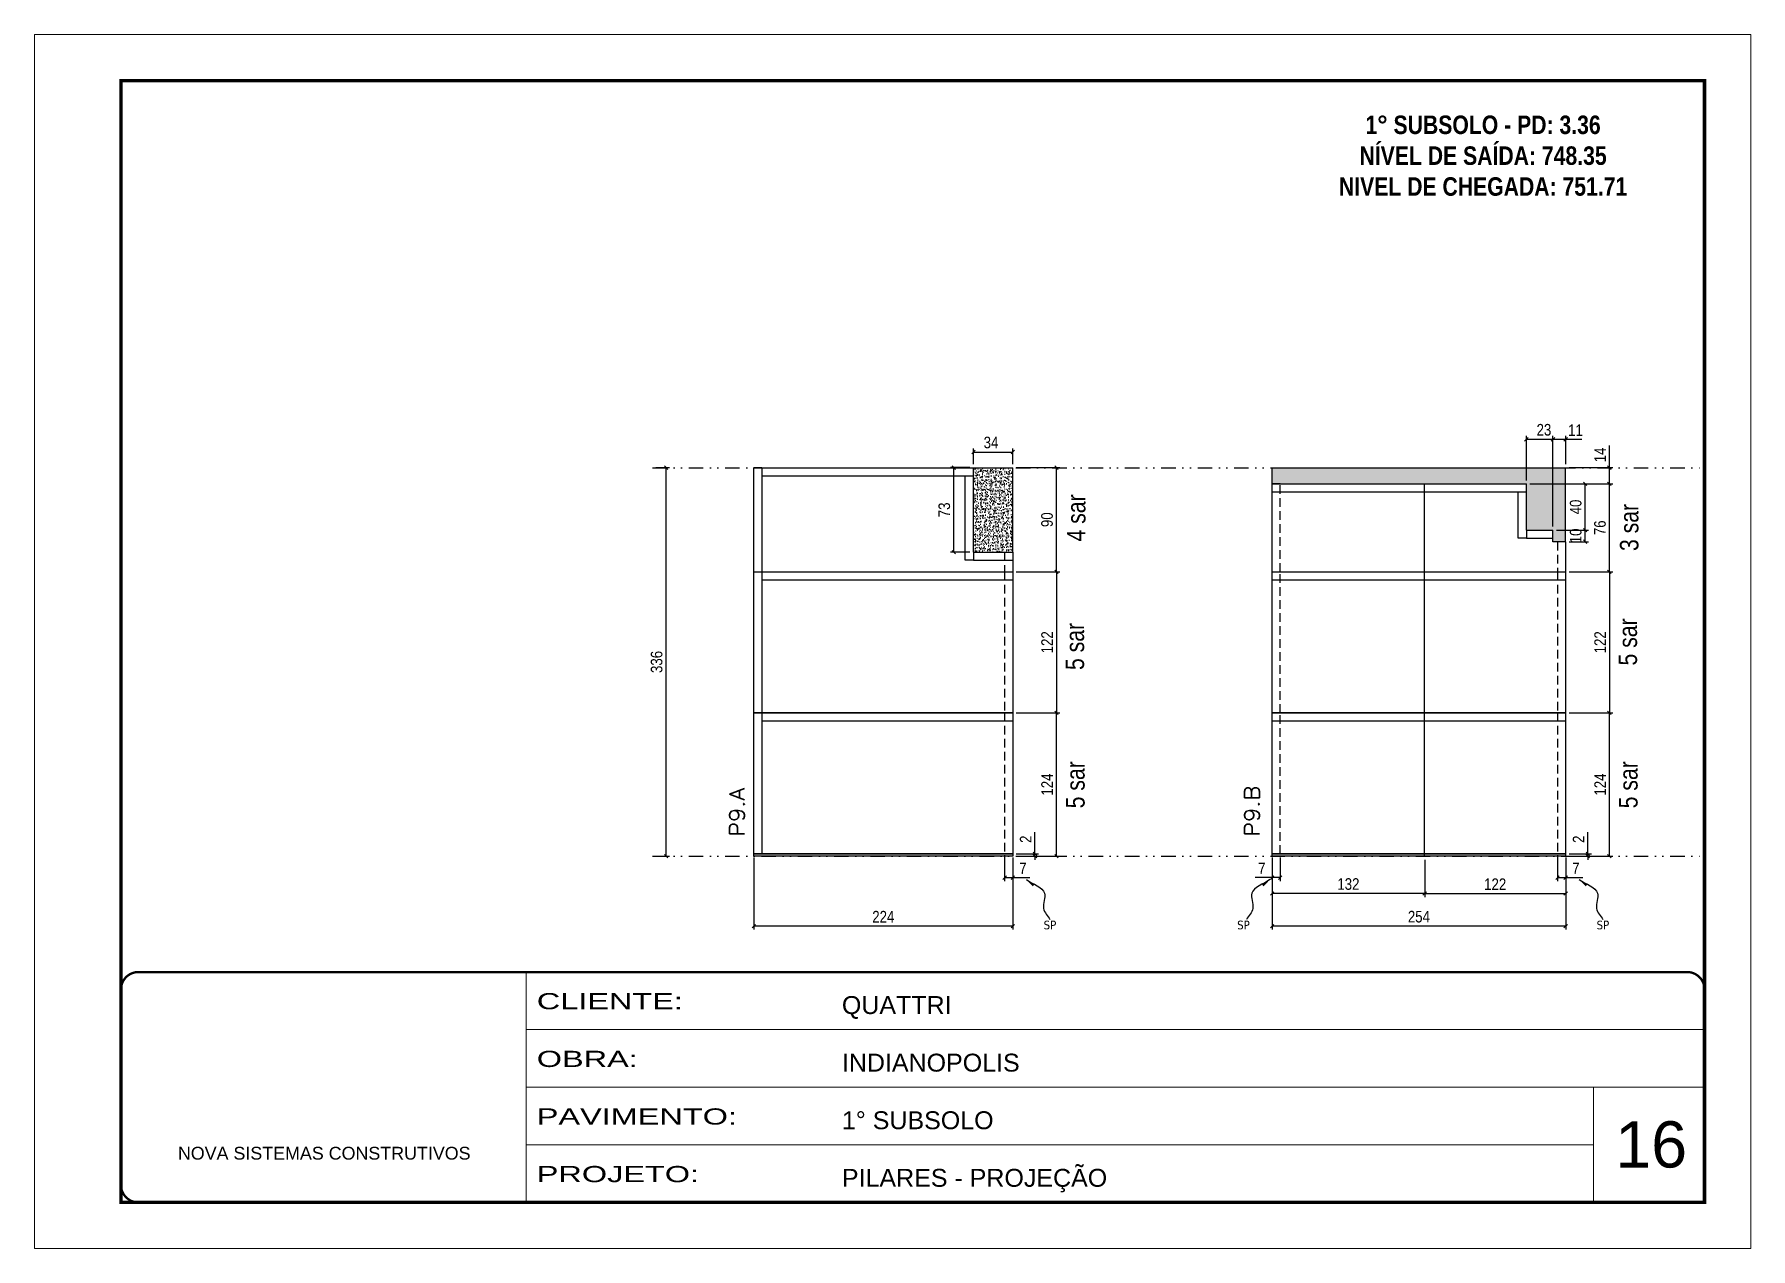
# Model space of a CAD drawing. Header units: millimetres. Extents: x 1945 to 8225, y 304 to 15137.
# Drawn here: x 6713 to 8198, y 10641 to 11691 of the extents above; entities that cross this region are included whole.
import ezdxf

# ---------------------------------------------------------------- set-up
doc = ezdxf.new("R2010")
doc.units = ezdxf.units.MM
for name, pattern in [('CONTINUO', [0]), ('DASHED', [0.75, 0.5, -0.25]), ('DIVIDE2', [0.625, 0.25, -0.125, 0, -0.125, 0, -0.125]), ('HIDDEN', [0.375, 0.25, -0.125])]:
    doc.linetypes.add(name, pattern=pattern)
for name, color, linetype, lineweight in [('CARIMBO', 255, 'Continuous', 9), ('Folhas', 255, 'Continuous', 9), ('SARRAFO DE PRESSAO', 251, 'DASHED', 9), ('Texto Seção', 7, 'Continuous', 15)]:
    doc.layers.add(name, color=color, linetype=linetype, lineweight=lineweight)
for name, color, linetype in [('COTA', 241, 'Continuous'), ('NOMENCLATURA', 7, 'Continuous'), ('Nível', 160, 'Continuous'), ('Painéis', 200, 'Continuous'), ('SARR_2.2x7', 40, 'Continuous'), ('texto', 7, 'Continuous')]:
    doc.layers.add(name, color=color, linetype=linetype)
doc.styles.add('ARIAL', font='arial.ttf')
doc.styles.add('ARIAL_NARROW', font='ARIALN.TTF', dxfattribs={"height": 0.2})
doc.styles.add('COTA TECNICA', font='techl___.ttf', dxfattribs={"height": 10})
doc.styles.add('COTA TECNICA-50', font='techl___.ttf', dxfattribs={"height": 10})
doc.styles.add('REGUA-120', font='ROMANS.shx', dxfattribs={"height": 15})
doc.styles.add('ROMANC', font='techb___.ttf', dxfattribs={"height": 2.5})
doc.styles.get("Standard").update_dxf_attribs({"font": 'arial.ttf'})
doc.styles.add('Tecnologia', font='')
doc.styles.get('Tecnologia').set_extended_font_data('Forgotten Futurist')
doc.dimstyles.new('COTA PAINEL-50', dxfattribs={"dimtxt": 10, "dimasz": 3, "dimexe": 3, "dimexo": 3, "dimgap": 3, "dimtad": 1, "dimdec": 1, "dimzin": 12, "dimdsep": 46, "dimtxsty": 'COTA TECNICA-50', "dimblk1": 'OBLIQUE', "dimblk2": 'OBLIQUE', "dimsah": 1, "dimcen": 0.9, "dimclrd": 4, "dimclre": 4, "dimclrt": 240, "dimadec": 1, "dimazin": 3, "dimtfac": 1, "dimtdec": 1, "dimtmove": 0, "dimatfit": 3, "dimfxl": 1, "dimtolj": 1, "dimtzin": 12, "dimarcsym": 0})
doc.dimstyles.new('PAINEL', dxfattribs={"dimtxt": 10, "dimasz": 3, "dimexe": 3, "dimexo": 3, "dimgap": 3, "dimtad": 1, "dimdec": 1, "dimzin": 12, "dimdsep": 46, "dimtxsty": 'COTA TECNICA', "dimblk1": 'OBLIQUE', "dimblk2": 'OBLIQUE', "dimsah": 1, "dimcen": 0.9, "dimclrd": 4, "dimclre": 4, "dimclrt": 240, "dimadec": 1, "dimazin": 3, "dimtfac": 1, "dimtdec": 1, "dimtmove": 0, "dimatfit": 3, "dimfxl": 1, "dimtolj": 1, "dimtzin": 12, "dimarcsym": 0})
doc.dimstyles.get("Standard").update_dxf_attribs({"dimtxt": 0.18, "dimasz": 0.18, "dimexe": 0.18, "dimexo": 0.0625, "dimgap": 0.09, "dimtad": 0, "dimtih": 1, "dimtoh": 1, "dimdec": 4, "dimzin": 0, "dimdsep": 46, "dimtxsty": 'Standard', "dimcen": 0.09, "dimadec": 0, "dimazin": 0, "dimtfac": 1, "dimtdec": 4, "dimtofl": 0, "dimtmove": 0, "dimatfit": 3, "dimfxl": 1, "dimtolj": 1, "dimtzin": 0, "dimarcsym": 0})

msp = doc.modelspace()

# ---------------------------------------------------------------- texts
at = {"layer": 'CARIMBO', "style": 'ARIAL'}
msp.add_text('16', height=40, dxfattribs=at).set_placement((8081.22, 10711.53))
at = {"layer": 'NOMENCLATURA', "style": 'ARIAL_NARROW'}
for s, p in [('4 sar', (7622.79, 11252.85)), ('3 sar', (8101.22, 11244.61)), ('5 sar', (7621.61, 11141.72)), ('5 sar', (8100.03, 11145.63)), ('5 sar', (7622.1, 11022.12)), ('5 sar', (8100.53, 11022.12))]:
    msp.add_text(s, height=16, rotation=90, dxfattribs=at).set_placement(p)
at = {"layer": 'NOMENCLATURA', "color": 2, "insert": (7966.85, 11621.18), "char_height": 16, "attachment_point": 2, "style": 'ROMANC'}
msp.add_mtext_dynamic_manual_height_columns('1° SUBSOLO - PD: 3.36\\PNÍVEL DE SAÍDA: 748.35\\PNIVEL DE CHEGADA: 751.71', width=449.0761, gutter_width=1, heights=[0], dxfattribs=at)
at = {"layer": 'texto', "color": 0, "char_height": 7.5, "attachment_point": 5}
for insert in [(7592.11, 10921.18), (7759.51, 10921.18), (8070.53, 10921.18)]:
    msp.add_mtext('{\\fTahoma|b0|i0|c0|p34;\\C4;SP}', dxfattribs=dict(at, insert=insert))
at = {"layer": 'Texto Seção', "style": 'REGUA-120', "width": 1.1}
for s, p in [('P9.A', (7327.84, 10997.5)), ('P9.B', (7773.35, 10997.5))]:
    msp.add_text(s, height=13, rotation=90, dxfattribs=at).set_placement(p)

# ---------------------------------------------------------------- blocks, each defined once
blk = doc.blocks.new('9999999999')
at = {"color": 30, "linetype": 'CONTINUO'}
for p, q in [((98564.6, 34230.2), (98564.6, 34429.4)), ((98564.6, 34379.6), (99584, 34379.6)), ((98564.6, 34329.8), (99488, 34329.8)), ((99584, 34329.8), (99488, 34329.8)), ((99488, 34329.8), (99488, 34230.2)), ((98564.6, 34280), (99488, 34280))]:
    blk.add_line(p, q, dxfattribs=at)
at = {"color": 30, "linetype": 'CONTINUO', "const_width": 2}
blk.add_lwpolyline([(99584, 34230.2), (99584, 34414.4, 0.414214), (99569, 34429.4), (98229, 34429.4, 0.414214), (98214, 34414.4), (98214, 34245.2, 0.414214), (98229, 34230.2), (99584, 34230.2)], format="xyb", dxfattribs=at)
at = {"layer": 'Folhas'}
blk.add_lwpolyline([(98139, 34190.2), (99624, 34190.2), (99624, 35240.2), (98139, 35240.2)], close=True, dxfattribs=at)
at = {"layer": 'Folhas', "color": 30, "const_width": 3}
blk.add_lwpolyline([(98214, 34230.2), (99584, 34230.2), (99584, 35200.2), (98214, 35200.2)], close=True, dxfattribs=at)
at = {"color": 7, "linetype": 'Continuous', "ltscale": 5, "style": 'ARIAL'}
for s, height, p in [('QUATTRI', 15.48, (98837.7, 34393.1)), ('INDIANOPOLIS', 15.483, (98837.7, 34343.3)), ('1° SUBSOLO', 15.48, (98837.7, 34293.5)), ('NOVA SISTEMAS CONSTRUTIVOS', 11.059, (98263.2, 34267.2)), ('PILARES - PROJEÇÃO', 15.483, (98837.7, 34243.7))]:
    blk.add_text(s, height=height, dxfattribs=at).set_placement(p)
at = {"layer": 'Folhas', "color": 7, "style": 'Tecnologia', "width": 1.5}
for s, p in [('CLIENTE:', (98573.7, 34397.2)), ('OBRA:', (98573.7, 34347.3)), ('PAVIMENTO:', (98573.7, 34297.5)), ('PROJETO:', (98573.7, 34247.7))]:
    blk.add_text(s, height=14, dxfattribs=at).set_placement(p)
blk = doc.blocks.new('_Oblique')
at = {"color": 0, "linetype": 'ByBlock', "lineweight": -2}
blk.add_line((-0.5, -0.5), (0.5, 0.5), dxfattribs=at)
blk = doc.blocks.new('*D858')
at = {"layer": 'COTA', "color": 4, "lineweight": -2, "transparency": 16777216}
for p, q in [((7784.3, 10979.7), (7784.3, 10917.3)), ((8038.3, 10979.7), (8038.3, 10917.3)), ((8038.3, 10920.3), (7784.3, 10920.3))]:
    blk.add_line(p, q, dxfattribs=at)
at = {"layer": 'Defpoints', "color": 0, "transparency": 16777216}
for p in [(7784.3, 10982.7), (8038.3, 10982.7), (7784.3, 10920.3)]:
    blk.add_point(p, dxfattribs=at)
at = {"layer": 'COTA', "color": 4, "lineweight": -2, "transparency": 16777216, "xscale": 3, "yscale": 3, "zscale": 3, "rotation": 180}
blk.add_blockref('_Oblique', (7784.3, 10920.3), dxfattribs=at)
at = {"layer": 'COTA', "color": 4, "lineweight": -2, "transparency": 16777216, "xscale": 3, "yscale": 3, "zscale": 3}
blk.add_blockref('_Oblique', (8038.3, 10920.3), dxfattribs=at)
at = {"layer": 'COTA', "color": 240, "transparency": 16777216, "insert": (7911.3, 10928.4), "char_height": 10, "attachment_point": 5, "style": 'COTA TECNICA'}
blk.add_mtext('\\A1;254', dxfattribs=at)
blk = doc.blocks.new('*D859')
at = {"layer": 'COTA', "color": 4, "lineweight": -2, "transparency": 16777216}
for p, q in [((8031.3, 10981.7), (8031.3, 10959.2)), ((8038.3, 10977.7), (8038.3, 10959.2)), ((8031.3, 10962.2), (8038.3, 10962.2)), ((8038.3, 10962.2), (8053, 10962.2))]:
    blk.add_line(p, q, dxfattribs=at)
at = {"layer": 'Defpoints', "color": 0, "transparency": 16777216}
for p in [(8031.3, 10984.7), (8038.3, 10980.7), (8038.3, 10962.2)]:
    blk.add_point(p, dxfattribs=at)
at = {"layer": 'COTA', "color": 4, "lineweight": -2, "transparency": 16777216, "xscale": 3, "yscale": 3, "zscale": 3, "rotation": 180}
blk.add_blockref('_Oblique', (8031.3, 10962.2), dxfattribs=at)
at = {"layer": 'COTA', "color": 4, "lineweight": -2, "transparency": 16777216, "xscale": 3, "yscale": 3, "zscale": 3}
blk.add_blockref('_Oblique', (8038.3, 10962.2), dxfattribs=at)
at = {"layer": 'COTA', "color": 240, "transparency": 16777216, "insert": (8047.1, 10970.2), "char_height": 10, "attachment_point": 5, "style": 'COTA TECNICA-50'}
blk.add_mtext('\\A1;7', dxfattribs=at)
blk = doc.blocks.new('*D860')
at = {"layer": 'COTA', "color": 4, "lineweight": -2, "transparency": 16777216}
for p, q in [((7784.3, 10977.7), (7784.3, 10959.2)), ((7791.3, 10979.7), (7791.3, 10959.2)), ((7784.3, 10962.2), (7769.6, 10962.2)), ((7791.3, 10962.2), (7784.3, 10962.2))]:
    blk.add_line(p, q, dxfattribs=at)
at = {"layer": 'Defpoints', "color": 0, "transparency": 16777216}
for p in [(7784.3, 10980.7), (7791.3, 10982.7), (7784.3, 10962.2)]:
    blk.add_point(p, dxfattribs=at)
at = {"layer": 'COTA', "color": 4, "lineweight": -2, "transparency": 16777216, "xscale": 3, "yscale": 3, "zscale": 3, "rotation": 180}
blk.add_blockref('_Oblique', (7784.3, 10962.2), dxfattribs=at)
at = {"layer": 'COTA', "color": 4, "lineweight": -2, "transparency": 16777216, "xscale": 3, "yscale": 3, "zscale": 3}
blk.add_blockref('_Oblique', (7791.3, 10962.2), dxfattribs=at)
at = {"layer": 'COTA', "color": 240, "transparency": 16777216, "insert": (7775.4, 10970.2), "char_height": 10, "attachment_point": 5, "style": 'COTA TECNICA-50'}
blk.add_mtext('\\A1;7', dxfattribs=at)
blk = doc.blocks.new('*D861')
at = {"layer": 'COTA', "color": 4, "lineweight": -2, "transparency": 16777216}
for p, q in [((8057.5, 10982.7), (8057.5, 11001.5)), ((8041.3, 10982.7), (8060.5, 10982.7)), ((8041.3, 10980.7), (8060.5, 10980.7)), ((8057.5, 10980.7), (8057.5, 10982.7)), ((8057.5, 10980.7), (8057.5, 10977.7))]:
    blk.add_line(p, q, dxfattribs=at)
at = {"layer": 'Defpoints', "color": 0, "transparency": 16777216}
for p in [(8038.3, 10982.7), (8038.3, 10980.7), (8057.5, 10980.7)]:
    blk.add_point(p, dxfattribs=at)
at = {"layer": 'COTA', "color": 4, "lineweight": -2, "transparency": 16777216, "xscale": 3, "yscale": 3, "zscale": 3}
for p, rotation in [((8057.5, 10982.7), 270), ((8057.5, 10980.7), 90)]:
    blk.add_blockref('_Oblique', p, dxfattribs=dict(at, rotation=rotation))
at = {"layer": 'COTA', "color": 240, "transparency": 16777216, "insert": (8049.5, 10995.4), "char_height": 10, "attachment_point": 5, "rotation": 90, "style": 'COTA TECNICA-50'}
blk.add_mtext('\\A1;2', dxfattribs=at)
blk = doc.blocks.new('*D862')
at = {"layer": 'COTA', "color": 4, "lineweight": -2, "transparency": 16777216}
for p, q in [((7251.2, 11316.7), (7263, 11316.7)), ((7260, 10980.7), (7260, 11316.7)), ((7251.2, 10980.7), (7263, 10980.7))]:
    blk.add_line(p, q, dxfattribs=at)
at = {"layer": 'Defpoints', "color": 0, "transparency": 16777216}
for p in [(7248.2, 11316.7), (7260, 11316.7), (7248.2, 10980.7)]:
    blk.add_point(p, dxfattribs=at)
at = {"layer": 'COTA', "color": 4, "lineweight": -2, "transparency": 16777216, "xscale": 3, "yscale": 3, "zscale": 3}
for p, rotation in [((7260, 11316.7), 90), ((7260, 10980.7), 270)]:
    blk.add_blockref('_Oblique', p, dxfattribs=dict(at, rotation=rotation))
at = {"layer": 'COTA', "color": 240, "transparency": 16777216, "insert": (7251.8, 11148.7), "char_height": 10, "attachment_point": 5, "rotation": 90, "style": 'COTA TECNICA-50'}
blk.add_mtext('\\A1;336', dxfattribs=at)
blk = doc.blocks.new('*D863')
at = {"layer": 'COTA', "color": 4, "lineweight": -2, "transparency": 16777216}
for p, q in [((8076.1, 11316.7), (8076.1, 11335.8)), ((8041.3, 11316.7), (8079.1, 11316.7)), ((8076.1, 11302.7), (8076.1, 11316.7)), ((8041.3, 11302.7), (8079.1, 11302.7))]:
    blk.add_line(p, q, dxfattribs=at)
at = {"layer": 'Defpoints', "color": 0, "transparency": 16777216}
for p in [(8038.3, 11316.7), (8076.1, 11316.7), (8038.3, 11302.7)]:
    blk.add_point(p, dxfattribs=at)
at = {"layer": 'COTA', "color": 4, "lineweight": -2, "transparency": 16777216, "xscale": 3, "yscale": 3, "zscale": 3}
for p, rotation in [((8076.1, 11316.7), 90), ((8076.1, 11302.7), 270)]:
    blk.add_blockref('_Oblique', p, dxfattribs=dict(at, rotation=rotation))
at = {"layer": 'COTA', "color": 240, "transparency": 16777216, "insert": (8068.1, 11327.7), "char_height": 10, "attachment_point": 5, "rotation": 90, "style": 'COTA TECNICA'}
blk.add_mtext('\\A1;14', dxfattribs=at)
blk = doc.blocks.new('*D864')
at = {"layer": 'COTA', "color": 4, "lineweight": -2, "transparency": 16777216}
for p, q in [((8041.3, 11104.7), (8079.1, 11104.7)), ((8076.1, 10980.7), (8076.1, 11104.7)), ((8041.3, 10980.7), (8079.1, 10980.7))]:
    blk.add_line(p, q, dxfattribs=at)
at = {"layer": 'Defpoints', "color": 0, "transparency": 16777216}
for p in [(8038.3, 11104.7), (8076.1, 11104.7), (8038.3, 10980.7)]:
    blk.add_point(p, dxfattribs=at)
at = {"layer": 'COTA', "color": 4, "lineweight": -2, "transparency": 16777216, "xscale": 3, "yscale": 3, "zscale": 3}
for p, rotation in [((8076.1, 11104.7), 90), ((8076.1, 10980.7), 270)]:
    blk.add_blockref('_Oblique', p, dxfattribs=dict(at, rotation=rotation))
at = {"layer": 'COTA', "color": 240, "transparency": 16777216, "insert": (8068.1, 11042.7), "char_height": 10, "attachment_point": 5, "rotation": 90, "style": 'COTA TECNICA'}
blk.add_mtext('\\A1;124', dxfattribs=at)
blk = doc.blocks.new('*D865')
at = {"layer": 'COTA', "color": 4, "lineweight": -2, "transparency": 16777216}
for p, q in [((8041.3, 11226.7), (8079.1, 11226.7)), ((8076.1, 11226.7), (8076.1, 11104.7)), ((8041.3, 11104.7), (8079.1, 11104.7))]:
    blk.add_line(p, q, dxfattribs=at)
at = {"layer": 'Defpoints', "color": 0, "transparency": 16777216}
for p in [(8038.3, 11226.7), (8038.3, 11104.7), (8076.1, 11104.7)]:
    blk.add_point(p, dxfattribs=at)
at = {"layer": 'COTA', "color": 4, "lineweight": -2, "transparency": 16777216, "xscale": 3, "yscale": 3, "zscale": 3}
for p, rotation in [((8076.1, 11226.7), 90), ((8076.1, 11104.7), 270)]:
    blk.add_blockref('_Oblique', p, dxfattribs=dict(at, rotation=rotation))
at = {"layer": 'COTA', "color": 240, "transparency": 16777216, "insert": (8068.1, 11165.7), "char_height": 10, "attachment_point": 5, "rotation": 90, "style": 'COTA TECNICA'}
blk.add_mtext('\\A1;122', dxfattribs=at)
blk = doc.blocks.new('*D866')
at = {"layer": 'COTA', "color": 4, "lineweight": -2, "transparency": 16777216}
for p, q in [((8041.3, 11302.7), (8079.1, 11302.7)), ((8076.1, 11226.7), (8076.1, 11302.7)), ((8041.3, 11226.7), (8079.1, 11226.7))]:
    blk.add_line(p, q, dxfattribs=at)
at = {"layer": 'Defpoints', "color": 0, "transparency": 16777216}
for p in [(8038.3, 11302.7), (8076.1, 11302.7), (8038.3, 11226.7)]:
    blk.add_point(p, dxfattribs=at)
at = {"layer": 'COTA', "color": 4, "lineweight": -2, "transparency": 16777216, "xscale": 3, "yscale": 3, "zscale": 3}
for p, rotation in [((8076.1, 11302.7), 90), ((8076.1, 11226.7), 270)]:
    blk.add_blockref('_Oblique', p, dxfattribs=dict(at, rotation=rotation))
at = {"layer": 'COTA', "color": 240, "transparency": 16777216, "insert": (8068, 11264.7), "char_height": 10, "attachment_point": 5, "rotation": 90, "style": 'COTA TECNICA'}
blk.add_mtext('\\A1;76', dxfattribs=at)
blk = doc.blocks.new('*D867')
at = {"layer": 'COTA', "color": 4, "lineweight": -2, "transparency": 16777216}
for p, q in [((8030.3, 11262.7), (8058.1, 11262.7)), ((8055.1, 11252.7), (8055.1, 11262.7)), ((8041.3, 11252.7), (8058.1, 11252.7))]:
    blk.add_line(p, q, dxfattribs=at)
at = {"layer": 'Defpoints', "color": 0, "transparency": 16777216}
for p in [(8027.3, 11262.7), (8055.1, 11262.7), (8038.3, 11252.7)]:
    blk.add_point(p, dxfattribs=at)
at = {"layer": 'COTA', "color": 4, "lineweight": -2, "transparency": 16777216, "xscale": 3, "yscale": 3, "zscale": 3}
for p, rotation in [((8055.1, 11262.7), 90), ((8055.1, 11252.7), 270)]:
    blk.add_blockref('_Oblique', p, dxfattribs=dict(at, rotation=rotation))
at = {"layer": 'COTA', "color": 240, "transparency": 16777216, "insert": (8047, 11257.7), "char_height": 10, "attachment_point": 5, "rotation": 90, "style": 'COTA TECNICA'}
blk.add_mtext('\\A1;10', dxfattribs=at)
blk = doc.blocks.new('*D868')
at = {"layer": 'COTA', "color": 4, "lineweight": -2, "transparency": 16777216}
for p, q in [((8004.3, 11305.7), (8004.3, 11344.2)), ((8004.3, 11341.2), (8027.3, 11341.2)), ((8027.3, 11265.7), (8027.3, 11344.2))]:
    blk.add_line(p, q, dxfattribs=at)
at = {"layer": 'Defpoints', "color": 0, "transparency": 16777216}
for p in [(8027.3, 11341.2), (8004.3, 11302.7), (8027.3, 11262.7)]:
    blk.add_point(p, dxfattribs=at)
at = {"layer": 'COTA', "color": 4, "lineweight": -2, "transparency": 16777216, "xscale": 3, "yscale": 3, "zscale": 3, "rotation": 180}
blk.add_blockref('_Oblique', (8004.3, 11341.2), dxfattribs=at)
at = {"layer": 'COTA', "color": 4, "lineweight": -2, "transparency": 16777216, "xscale": 3, "yscale": 3, "zscale": 3}
blk.add_blockref('_Oblique', (8027.3, 11341.2), dxfattribs=at)
at = {"layer": 'COTA', "color": 240, "transparency": 16777216, "insert": (8019.5, 11349.4), "char_height": 10, "attachment_point": 5, "style": 'COTA TECNICA'}
blk.add_mtext('\\A1;23', dxfattribs=at)
blk = doc.blocks.new('*D1606')
at = {"layer": 'COTA', "color": 4, "lineweight": -2, "transparency": 16777216}
for p, q in [((8027.3, 11265.7), (8027.3, 11344.2)), ((8027.3, 11341.2), (8038.3, 11341.2)), ((8038.3, 11319.7), (8038.3, 11344.2)), ((8038.3, 11341.2), (8052.4, 11341.2))]:
    blk.add_line(p, q, dxfattribs=at)
at = {"layer": 'Defpoints', "color": 0, "transparency": 16777216}
for p in [(8038.3, 11341.2), (8038.3, 11316.7), (8027.3, 11262.7)]:
    blk.add_point(p, dxfattribs=at)
at = {"layer": 'COTA', "color": 4, "lineweight": -2, "transparency": 16777216, "xscale": 3, "yscale": 3, "zscale": 3, "rotation": 180}
blk.add_blockref('_Oblique', (8027.3, 11341.2), dxfattribs=at)
at = {"layer": 'COTA', "color": 4, "lineweight": -2, "transparency": 16777216, "xscale": 3, "yscale": 3, "zscale": 3}
blk.add_blockref('_Oblique', (8038.3, 11341.2), dxfattribs=at)
at = {"layer": 'COTA', "color": 240, "transparency": 16777216, "insert": (8046.8, 11349.2), "char_height": 10, "attachment_point": 5, "style": 'COTA TECNICA'}
blk.add_mtext('\\A1;11', dxfattribs=at)
blk = doc.blocks.new('*D869')
at = {"layer": 'COTA', "color": 4, "lineweight": -2, "transparency": 16777216}
for p, q in [((8007.3, 11302.7), (8058.1, 11302.7)), ((8055.1, 11262.7), (8055.1, 11302.7)), ((8030.3, 11262.7), (8058.1, 11262.7))]:
    blk.add_line(p, q, dxfattribs=at)
at = {"layer": 'Defpoints', "color": 0, "transparency": 16777216}
for p in [(8004.3, 11302.7), (8055.1, 11302.7), (8027.3, 11262.7)]:
    blk.add_point(p, dxfattribs=at)
at = {"layer": 'COTA', "color": 4, "lineweight": -2, "transparency": 16777216, "xscale": 3, "yscale": 3, "zscale": 3}
for p, rotation in [((8055.1, 11302.7), 90), ((8055.1, 11262.7), 270)]:
    blk.add_blockref('_Oblique', p, dxfattribs=dict(at, rotation=rotation))
at = {"layer": 'COTA', "color": 240, "transparency": 16777216, "insert": (8047, 11282.7), "char_height": 10, "attachment_point": 5, "rotation": 90, "style": 'COTA TECNICA'}
blk.add_mtext('\\A1;40', dxfattribs=at)
blk = doc.blocks.new('*D1607')
at = {"layer": 'COTA', "color": 4, "lineweight": -2, "transparency": 16777216}
for p, q in [((7784.3, 10977.7), (7784.3, 10945.4)), ((7916.3, 10977.7), (7916.3, 10945.4)), ((7916.3, 10948.4), (7784.3, 10948.4))]:
    blk.add_line(p, q, dxfattribs=at)
at = {"layer": 'Defpoints', "color": 0, "transparency": 16777216}
for p in [(7784.3, 10980.7), (7916.3, 10980.7), (7784.3, 10948.4)]:
    blk.add_point(p, dxfattribs=at)
at = {"layer": 'COTA', "color": 4, "lineweight": -2, "transparency": 16777216, "xscale": 3, "yscale": 3, "zscale": 3, "rotation": 180}
blk.add_blockref('_Oblique', (7784.3, 10948.4), dxfattribs=at)
at = {"layer": 'COTA', "color": 4, "lineweight": -2, "transparency": 16777216, "xscale": 3, "yscale": 3, "zscale": 3}
blk.add_blockref('_Oblique', (7916.3, 10948.4), dxfattribs=at)
at = {"layer": 'COTA', "color": 240, "transparency": 16777216, "insert": (7850.3, 10956.6), "char_height": 10, "attachment_point": 5, "style": 'COTA TECNICA'}
blk.add_mtext('\\A1;132', dxfattribs=at)
blk = doc.blocks.new('*D1608')
at = {"layer": 'COTA', "color": 4, "lineweight": -2, "transparency": 16777216}
for p, q in [((7916.3, 10977.7), (7916.3, 10945.4)), ((8038.3, 10977.7), (8038.3, 10945.4)), ((7916.3, 10948.4), (8038.3, 10948.4))]:
    blk.add_line(p, q, dxfattribs=at)
at = {"layer": 'Defpoints', "color": 0, "transparency": 16777216}
for p in [(7916.3, 10980.7), (8038.3, 10980.7), (8038.3, 10948.4)]:
    blk.add_point(p, dxfattribs=at)
at = {"layer": 'COTA', "color": 4, "lineweight": -2, "transparency": 16777216, "xscale": 3, "yscale": 3, "zscale": 3, "rotation": 180}
blk.add_blockref('_Oblique', (7916.3, 10948.4), dxfattribs=at)
at = {"layer": 'COTA', "color": 4, "lineweight": -2, "transparency": 16777216, "xscale": 3, "yscale": 3, "zscale": 3}
blk.add_blockref('_Oblique', (8038.3, 10948.4), dxfattribs=at)
at = {"layer": 'COTA', "color": 240, "transparency": 16777216, "insert": (7977.3, 10956.5), "char_height": 10, "attachment_point": 5, "style": 'COTA TECNICA'}
blk.add_mtext('\\A1;122', dxfattribs=at)
blk = doc.blocks.new('*D870')
at = {"layer": 'COTA', "color": 4, "lineweight": -2, "transparency": 16777216}
for p, q in [((7335.9, 10979.7), (7335.9, 10917.3)), ((7559.9, 10979.7), (7559.9, 10917.3)), ((7559.9, 10920.3), (7335.9, 10920.3))]:
    blk.add_line(p, q, dxfattribs=at)
at = {"layer": 'Defpoints', "color": 0, "transparency": 16777216}
for p in [(7335.9, 10982.7), (7559.9, 10982.7), (7335.9, 10920.3)]:
    blk.add_point(p, dxfattribs=at)
at = {"layer": 'COTA', "color": 4, "lineweight": -2, "transparency": 16777216, "xscale": 3, "yscale": 3, "zscale": 3, "rotation": 180}
blk.add_blockref('_Oblique', (7335.9, 10920.3), dxfattribs=at)
at = {"layer": 'COTA', "color": 4, "lineweight": -2, "transparency": 16777216, "xscale": 3, "yscale": 3, "zscale": 3}
blk.add_blockref('_Oblique', (7559.9, 10920.3), dxfattribs=at)
at = {"layer": 'COTA', "color": 240, "transparency": 16777216, "insert": (7447.9, 10928.4), "char_height": 10, "attachment_point": 5, "style": 'COTA TECNICA'}
blk.add_mtext('\\A1;224', dxfattribs=at)
blk = doc.blocks.new('*D871')
at = {"layer": 'COTA', "color": 4, "lineweight": -2, "transparency": 16777216}
for p, q in [((7552.9, 10981.7), (7552.9, 10959.2)), ((7559.9, 10977.7), (7559.9, 10959.2)), ((7552.9, 10962.2), (7559.9, 10962.2)), ((7559.9, 10962.2), (7574.6, 10962.2))]:
    blk.add_line(p, q, dxfattribs=at)
at = {"layer": 'Defpoints', "color": 0, "transparency": 16777216}
for p in [(7552.9, 10984.7), (7559.9, 10980.7), (7559.9, 10962.2)]:
    blk.add_point(p, dxfattribs=at)
at = {"layer": 'COTA', "color": 4, "lineweight": -2, "transparency": 16777216, "xscale": 3, "yscale": 3, "zscale": 3, "rotation": 180}
blk.add_blockref('_Oblique', (7552.9, 10962.2), dxfattribs=at)
at = {"layer": 'COTA', "color": 4, "lineweight": -2, "transparency": 16777216, "xscale": 3, "yscale": 3, "zscale": 3}
blk.add_blockref('_Oblique', (7559.9, 10962.2), dxfattribs=at)
at = {"layer": 'COTA', "color": 240, "transparency": 16777216, "insert": (7568.7, 10970.2), "char_height": 10, "attachment_point": 5, "style": 'COTA TECNICA-50'}
blk.add_mtext('\\A1;7', dxfattribs=at)
blk = doc.blocks.new('*D872')
at = {"layer": 'COTA', "color": 4, "lineweight": -2, "transparency": 16777216}
for p, q in [((7579.1, 10982.7), (7579.1, 11001.5)), ((7562.9, 10982.7), (7582.1, 10982.7)), ((7562.9, 10980.7), (7582.1, 10980.7)), ((7579.1, 10980.7), (7579.1, 10982.7)), ((7579.1, 10980.7), (7579.1, 10977.7))]:
    blk.add_line(p, q, dxfattribs=at)
at = {"layer": 'Defpoints', "color": 0, "transparency": 16777216}
for p in [(7559.9, 10982.7), (7559.9, 10980.7), (7579.1, 10980.7)]:
    blk.add_point(p, dxfattribs=at)
at = {"layer": 'COTA', "color": 4, "lineweight": -2, "transparency": 16777216, "xscale": 3, "yscale": 3, "zscale": 3}
for p, rotation in [((7579.1, 10982.7), 270), ((7579.1, 10980.7), 90)]:
    blk.add_blockref('_Oblique', p, dxfattribs=dict(at, rotation=rotation))
at = {"layer": 'COTA', "color": 240, "transparency": 16777216, "insert": (7571.1, 10995.4), "char_height": 10, "attachment_point": 5, "rotation": 90, "style": 'COTA TECNICA-50'}
blk.add_mtext('\\A1;2', dxfattribs=at)
blk = doc.blocks.new('*D873')
at = {"layer": 'COTA', "color": 4, "lineweight": -2, "transparency": 16777216}
for p, q in [((7562.9, 11104.7), (7600.7, 11104.7)), ((7597.7, 10980.7), (7597.7, 11104.7)), ((7562.9, 10980.7), (7600.7, 10980.7))]:
    blk.add_line(p, q, dxfattribs=at)
at = {"layer": 'Defpoints', "color": 0, "transparency": 16777216}
for p in [(7559.9, 11104.7), (7597.7, 11104.7), (7559.9, 10980.7)]:
    blk.add_point(p, dxfattribs=at)
at = {"layer": 'COTA', "color": 4, "lineweight": -2, "transparency": 16777216, "xscale": 3, "yscale": 3, "zscale": 3}
for p, rotation in [((7597.7, 11104.7), 90), ((7597.7, 10980.7), 270)]:
    blk.add_blockref('_Oblique', p, dxfattribs=dict(at, rotation=rotation))
at = {"layer": 'COTA', "color": 240, "transparency": 16777216, "insert": (7589.6, 11042.7), "char_height": 10, "attachment_point": 5, "rotation": 90, "style": 'COTA TECNICA'}
blk.add_mtext('\\A1;124', dxfattribs=at)
blk = doc.blocks.new('*D874')
at = {"layer": 'COTA', "color": 4, "lineweight": -2, "transparency": 16777216}
for p, q in [((7562.9, 11226.7), (7600.7, 11226.7)), ((7597.7, 11226.7), (7597.7, 11104.7)), ((7562.9, 11104.7), (7600.7, 11104.7))]:
    blk.add_line(p, q, dxfattribs=at)
at = {"layer": 'Defpoints', "color": 0, "transparency": 16777216}
for p in [(7559.9, 11226.7), (7559.9, 11104.7), (7597.7, 11104.7)]:
    blk.add_point(p, dxfattribs=at)
at = {"layer": 'COTA', "color": 4, "lineweight": -2, "transparency": 16777216, "xscale": 3, "yscale": 3, "zscale": 3}
for p, rotation in [((7597.7, 11226.7), 90), ((7597.7, 11104.7), 270)]:
    blk.add_blockref('_Oblique', p, dxfattribs=dict(at, rotation=rotation))
at = {"layer": 'COTA', "color": 240, "transparency": 16777216, "insert": (7589.6, 11165.7), "char_height": 10, "attachment_point": 5, "rotation": 90, "style": 'COTA TECNICA'}
blk.add_mtext('\\A1;122', dxfattribs=at)
blk = doc.blocks.new('*D813')
at = {"layer": 'COTA', "color": 4, "lineweight": -2, "transparency": 16777216}
for p, q in [((7562.9, 11316.7), (7600.7, 11316.7)), ((7597.7, 11226.7), (7597.7, 11316.7)), ((7562.9, 11226.7), (7600.7, 11226.7))]:
    blk.add_line(p, q, dxfattribs=at)
at = {"layer": 'Defpoints', "color": 0, "transparency": 16777216}
for p in [(7559.9, 11316.7), (7597.7, 11316.7), (7559.9, 11226.7)]:
    blk.add_point(p, dxfattribs=at)
at = {"layer": 'COTA', "color": 4, "lineweight": -2, "transparency": 16777216, "xscale": 3, "yscale": 3, "zscale": 3}
for p, rotation in [((7597.7, 11316.7), 90), ((7597.7, 11226.7), 270)]:
    blk.add_blockref('_Oblique', p, dxfattribs=dict(at, rotation=rotation))
at = {"layer": 'COTA', "color": 240, "transparency": 16777216, "insert": (7589.6, 11271.7), "char_height": 10, "attachment_point": 5, "rotation": 90, "style": 'COTA TECNICA'}
blk.add_mtext('\\A1;90', dxfattribs=at)
blk = doc.blocks.new('*D814')
at = {"layer": 'COTA', "color": 4, "lineweight": -2, "transparency": 16777216}
for p, q in [((7525.9, 11319.7), (7525.9, 11333.2)), ((7559.9, 11319.7), (7559.9, 11333.2)), ((7525.9, 11330.2), (7559.9, 11330.2))]:
    blk.add_line(p, q, dxfattribs=at)
at = {"layer": 'Defpoints', "color": 0, "transparency": 16777216}
for p in [(7525.9, 11316.7), (7559.9, 11330.2), (7559.9, 11316.7)]:
    blk.add_point(p, dxfattribs=at)
at = {"layer": 'COTA', "color": 4, "lineweight": -2, "transparency": 16777216, "xscale": 3, "yscale": 3, "zscale": 3, "rotation": 180}
blk.add_blockref('_Oblique', (7525.9, 11330.2), dxfattribs=at)
at = {"layer": 'COTA', "color": 4, "lineweight": -2, "transparency": 16777216, "xscale": 3, "yscale": 3, "zscale": 3}
blk.add_blockref('_Oblique', (7559.9, 11330.2), dxfattribs=at)
at = {"layer": 'COTA', "color": 240, "transparency": 16777216, "insert": (7541.1, 11338.4), "char_height": 10, "attachment_point": 5, "style": 'COTA TECNICA'}
blk.add_mtext('\\A1;34', dxfattribs=at)
blk = doc.blocks.new('*D815')
at = {"layer": 'COTA', "color": 4, "lineweight": -2, "transparency": 16777216}
for p, q in [((7522.9, 11316.7), (7505.9, 11316.7)), ((7508.9, 11243.7), (7508.9, 11316.7)), ((7522.9, 11243.7), (7505.9, 11243.7))]:
    blk.add_line(p, q, dxfattribs=at)
at = {"layer": 'Defpoints', "color": 0, "transparency": 16777216}
for p in [(7508.9, 11316.7), (7525.9, 11316.7), (7525.9, 11243.7)]:
    blk.add_point(p, dxfattribs=at)
at = {"layer": 'COTA', "color": 4, "lineweight": -2, "transparency": 16777216, "xscale": 3, "yscale": 3, "zscale": 3}
for p, rotation in [((7508.9, 11316.7), 90), ((7508.9, 11243.7), 270)]:
    blk.add_blockref('_Oblique', p, dxfattribs=dict(at, rotation=rotation))
at = {"layer": 'COTA', "color": 240, "transparency": 16777216, "insert": (7500.7, 11280.2), "char_height": 10, "attachment_point": 5, "rotation": 90, "style": 'COTA TECNICA'}
blk.add_mtext('\\A1;73', dxfattribs=at)

# ---------------------------------------------------------------- dimensions: what is measured, and where the dimension line sits
at = {"layer": 'COTA'}
for base, p1, p2, angle, dimstyle, picture, middle in [((8027.28, 11341.17), (8004.28, 11302.67), (8027.28, 11262.67), 180, 'PAINEL', '*D868', (8019.53, 11341.17)), ((7559.86, 11330.2), (7525.86, 11316.67), (7559.86, 11316.67), 180, 'PAINEL', '*D814', (7541.11, 11330.2)), ((8055.13, 11262.67), (8038.28, 11252.67), (8027.28, 11262.67), 90, 'PAINEL', '*D867', (8055.13, 11257.67)), ((7579.12, 10980.67), (7559.86, 10982.67), (7559.86, 10980.67), 90, 'COTA PAINEL-50', '*D872', (7579.12, 10995.41)), ((8057.54, 10980.67), (8038.28, 10982.67), (8038.28, 10980.67), 90, 'COTA PAINEL-50', '*D861', (8057.54, 10995.41))]:
    dim = msp.add_linear_dim(base=base, p1=p1, p2=p2, angle=angle, dimstyle=dimstyle, dxfattribs=at)
    dim.commit()
    dim.dimension.update_dxf_attribs({"geometry": picture, "text_midpoint": middle, "dimtype": 160})
for base, p1, p2, angle, dimstyle, picture, middle in [((8038.28, 11341.17), (8027.28, 11262.67), (8038.28, 11316.67), 180, 'PAINEL', '*D1606', (8046.83, 11349.23)), ((8076.12, 11316.67), (8038.28, 11302.67), (8038.28, 11316.67), 90, 'PAINEL', '*D863', (8068.05, 11327.73)), ((7260, 11316.67), (7248.15, 10980.67), (7248.15, 11316.67), 90, 'COTA PAINEL-50', '*D862', (7251.78, 11148.67)), ((7508.92, 11316.67), (7525.86, 11243.67), (7525.86, 11316.67), 90, 'PAINEL', '*D815', (7500.7, 11280.17)), ((7597.7, 11316.67), (7559.86, 11226.67), (7559.86, 11316.67), 90, 'PAINEL', '*D813', (7589.57, 11271.67)), ((8055.13, 11302.67), (8027.28, 11262.67), (8004.28, 11302.67), 90, 'PAINEL', '*D869', (8047.03, 11282.67)), ((8076.12, 11302.67), (8038.28, 11226.67), (8038.28, 11302.67), 90, 'PAINEL', '*D866', (8068.02, 11264.67)), ((7597.7, 11104.67), (7559.86, 11226.67), (7559.86, 11104.67), 90, 'PAINEL', '*D874', (7589.64, 11165.67)), ((8076.12, 11104.67), (8038.28, 11226.67), (8038.28, 11104.67), 90, 'PAINEL', '*D865', (8068.07, 11165.67)), ((7597.7, 11104.67), (7559.86, 10980.67), (7559.86, 11104.67), 90, 'PAINEL', '*D873', (7589.63, 11042.67)), ((8076.12, 11104.67), (8038.28, 10980.67), (8038.28, 11104.67), 90, 'PAINEL', '*D864', (8068.05, 11042.67)), ((7784.28, 10962.16), (7791.28, 10982.67), (7784.28, 10980.67), 180, 'COTA PAINEL-50', '*D860', (7775.42, 10970.23))]:
    dim = msp.add_linear_dim(base=base, p1=p1, p2=p2, angle=angle, dimstyle=dimstyle, dxfattribs=at)
    dim.commit()
    dim.dimension.update_dxf_attribs({"geometry": picture, "text_midpoint": middle})
for base, p1, p2, picture, middle in [((7335.86, 10920.29), (7559.86, 10982.67), (7335.86, 10982.67), '*D870', (7447.86, 10928.36)), ((7784.28, 10920.29), (8038.28, 10982.67), (7784.28, 10982.67), '*D858', (7911.28, 10928.39))]:
    dim = msp.add_linear_dim(base=base, p1=p1, p2=p2, angle=180, dimstyle='PAINEL', override={"dimarcsym": 2}, dxfattribs=at)
    dim.commit()
    dim.dimension.update_dxf_attribs({"geometry": picture, "text_midpoint": middle})
for base, p1, p2, dimstyle, picture, middle in [((7559.86, 10962.16), (7552.86, 10984.67), (7559.86, 10980.67), 'COTA PAINEL-50', '*D871', (7568.73, 10970.23)), ((7784.28, 10948.41), (7916.28, 10980.67), (7784.28, 10980.67), 'PAINEL', '*D1607', (7850.28, 10956.63)), ((8038.28, 10948.41), (7916.28, 10980.67), (8038.28, 10980.67), 'PAINEL', '*D1608', (7977.28, 10956.47)), ((8038.28, 10962.16), (8031.28, 10984.67), (8038.28, 10980.67), 'COTA PAINEL-50', '*D859', (8047.15, 10970.23))]:
    dim = msp.add_linear_dim(base=base, p1=p1, p2=p2, dimstyle=dimstyle, dxfattribs=at)
    dim.commit()
    dim.dimension.update_dxf_attribs({"geometry": picture, "text_midpoint": middle})

# ---------------------------------------------------------------- hatches: boundary and pattern name
at = {"layer": 'COTA', "linetype": 'ByBlock'}
h = msp.add_hatch(dxfattribs=at)
h.set_pattern_fill('AR-CONC', color=256, scale=0.03)
h.set_pattern_definition([(50, (-9295.902, 5907.2317), (5.4655401, -0.4781726), [0.5715, -6.2865]), (355, (-9295.902, 5907.232), (-1.0573026, 5.7317054), [0.4572, -5.0292175]), (100.451445, (-9295.4466, 5907.192), (4.4082374, 5.2535326), [0.4857003, -5.3427073]), (46.1842, (-9295.902, 5908.756), (8.1323712, -1.2612698), [0.85725, -9.42975]), (96.63556, (-9295.224, 5908.651), (7.122124, 7.4227837), [0.7285507, -8.0140682]), (351.18415, (-9295.902, 5908.756), (7.122124, 7.4227837), [0.685799, -7.543792]), (21, (-9295.14, 5908.3747), (4.5484317, -3.067956), [0.5715, -6.2865]), (326, (-9295.14, 5908.375), (1.8540609, 5.525639), [0.4572, -5.0292]), (71.451445, (-9294.761, 5908.119), (6.4024926, 2.457683), [0.4857003, -5.3426981]), (37.5, (-9295.902, 5907.2317), (0.0926581, 2.53665117), [0, -4.96824, 0, -5.1054, 0, -5.04825]), (7.5, (-9295.902, 5907.2317), (2.00458988, 3.00541724), [0, -2.91084, 0, -4.85394, 0, -1.92405]), (327.5, (-9297.6013, 5907.2317), (4.06771786, -0.17186232), [0, -1.905, 0, -5.9436, 0, -7.8867]), (317.5, (-9298.3633, 5907.2317), (4.44387544, 0.7627947), [0, -2.4765, 0, -3.94716, 0, -5.6007])])
h.paths.add_polyline_path([(7525.86, 11243.67), (7525.86, 11316.67), (7559.86, 11316.67), (7559.86, 11243.67)])
at = {"layer": 'COTA'}
h = msp.add_hatch(dxfattribs=at)
h.set_pattern_fill('AR-CONC', color=256, scale=0.03)
h.paths.add_polyline_path([(8038.28, 11316.67), (7784.28, 11316.67), (7784.28, 11302.67), (8004.28, 11302.67), (8004.28, 11262.67), (8027.28, 11262.67), (8027.28, 11252.67), (8038.28, 11252.67)])

# ---------------------------------------------------------------- linework, layer by layer
at = {"layer": 'COTA', "linetype": 'ByBlock'}
for p, q in [((7335.86, 11316.67), (7335.86, 11316.67)), ((7525.86, 11316.67), (7559.86, 11316.67)), ((7559.86, 11243.67), (7559.86, 11316.67)), ((7784.28, 11302.67), (7784.28, 11316.67)), ((7784.28, 11316.67), (8038.28, 11316.67)), ((8038.28, 11252.67), (8038.28, 11316.67))]:
    msp.add_line(p, q, dxfattribs=at)
at = {"layer": 'Nível', "color": 4, "linetype": 'DIVIDE2', "ltscale": 50}
for p, q in [((7248.15, 11316.67), (8158.36, 11316.67)), ((7248.15, 10980.67), (8158.36, 10980.67))]:
    msp.add_line(p, q, dxfattribs=at)
at = {"layer": 'Painéis'}
for p, q in [((7335.86, 11104.67), (7335.86, 11316.67)), ((7335.86, 11316.67), (7525.86, 11316.67)), ((7525.86, 11243.67), (7525.86, 11316.67)), ((7784.28, 11104.67), (7784.28, 11302.67)), ((7784.28, 11302.67), (8004.28, 11302.67)), ((7916.28, 11104.67), (7916.28, 11302.67)), ((8004.28, 11262.67), (8004.28, 11302.67)), ((8004.28, 11262.67), (8027.28, 11262.67)), ((8027.28, 11252.67), (8027.28, 11262.67)), ((7525.86, 11243.67), (7559.86, 11243.67)), ((7559.86, 11243.67), (7559.86, 11104.67)), ((8038.28, 11252.67), (8027.28, 11252.67)), ((8038.28, 11252.67), (8038.28, 11104.67)), ((7335.86, 11226.67), (7559.86, 11226.67)), ((7784.28, 11226.67), (8038.28, 11226.67)), ((7335.86, 10980.67), (7335.86, 11104.67)), ((7559.86, 11104.67), (7335.86, 11104.67)), ((7335.86, 11104.67), (7559.86, 11104.67)), ((7559.86, 11104.67), (7559.86, 10980.67)), ((7784.28, 10980.67), (7784.28, 11104.67)), ((8038.28, 11104.67), (7784.28, 11104.67)), ((7784.28, 11104.67), (8038.28, 11104.67)), ((7916.28, 10980.67), (7916.28, 11104.67)), ((8038.28, 11104.67), (8038.28, 10980.67)), ((7559.86, 10982.67), (7335.86, 10982.67)), ((8038.28, 10982.67), (7784.28, 10982.67))]:
    msp.add_line(p, q, dxfattribs=at)
for points in [[(7335.86, 10982.67), (7559.86, 10982.67), (7559.86, 10980.67), (7335.86, 10980.67)], [(7784.28, 10982.67), (8038.28, 10982.67), (8038.28, 10980.67), (7784.28, 10980.67)]]:
    msp.add_lwpolyline(points, close=True, dxfattribs=at)
at = {"layer": 'SARR_2.2x7', "linetype": 'HIDDEN', "ltscale": 30}
for p, q in [((7342.86, 11316.67), (7335.86, 11316.67)), ((7342.86, 11316.67), (7342.86, 11316.67)), ((7791.28, 11302.67), (7784.28, 11302.67)), ((7791.28, 11302.67), (7791.28, 11302.67)), ((7791.28, 11226.67), (7791.28, 11302.67)), ((7552.86, 11243.67), (7552.86, 11226.67)), ((8031.28, 11252.67), (8031.28, 11226.67)), ((7552.86, 11226.67), (7552.86, 11104.67)), ((7791.28, 11104.67), (7791.28, 11226.67)), ((8031.28, 11226.67), (8031.28, 11104.67)), ((7552.86, 11104.67), (7552.86, 10982.67)), ((7791.28, 10982.67), (7791.28, 11104.67)), ((8031.28, 11104.67), (8031.28, 10982.67)), ((7342.86, 10984.67), (7342.86, 10984.67)), ((7552.86, 10984.67), (7552.86, 10984.67)), ((7791.28, 10982.67), (7791.28, 10982.67)), ((8031.28, 10984.67), (8031.28, 10984.67))]:
    msp.add_line(p, q, dxfattribs=at)
at = {"layer": 'SARR_2.2x7'}
for p, q in [((7342.86, 11316.67), (7342.86, 11226.67)), ((7342.86, 11309.67), (7525.86, 11309.67)), ((7518.86, 11236.67), (7518.86, 11309.67)), ((7784.28, 11295.67), (8004.28, 11295.67)), ((7997.28, 11255.67), (7997.28, 11295.67)), ((8004.28, 11262.67), (8004.28, 11255.67)), ((7525.86, 11243.67), (7525.86, 11236.67)), ((8004.28, 11255.67), (7997.28, 11255.67)), ((8004.28, 11255.67), (8027.28, 11255.67)), ((7342.86, 11226.67), (7342.86, 11104.67)), ((7525.86, 11236.67), (7518.86, 11236.67)), ((7525.86, 11236.67), (7559.86, 11236.67)), ((7342.86, 11219.67), (7559.86, 11219.67)), ((7784.28, 11219.67), (8038.28, 11219.67)), ((7342.86, 11104.67), (7342.86, 10982.67)), ((7342.86, 11097.67), (7559.86, 11097.67)), ((7784.28, 11097.67), (8038.28, 11097.67))]:
    msp.add_line(p, q, dxfattribs=at)

# ---------------------------------------------------------------- block references
at = {"layer": 'SARRAFO DE PRESSAO', "color": 6, "linetype": 'ByBlock'}
msp.add_blockref('9999999999', (-91425.62, -23548.82), dxfattribs=at)

msp.set_redraw_order([(e.dxf.handle, doc.entitydb.next_handle()) for e in msp.query("TEXT MTEXT ATTDEF DIMENSION ARC_DIMENSION")])  # texts and dimensions are drawn at this point

# ---------------------------------------------------------------- leaders
at = {"layer": 'COTA', "path_type": 1}
for points in [[(7571.69, 10960.49), (7587.47, 10948.65), (7586.55, 10935.65), (7592.1, 10925.86)], [(7782.45, 10960.49), (7766.67, 10948.65), (7767.59, 10935.65), (7762.04, 10925.86)], [(8050.11, 10960.49), (8065.9, 10948.65), (8064.97, 10935.65), (8070.52, 10925.86)]]:
    msp.add_leader(points, dimstyle='Standard', override={"dimasz": 8}, dxfattribs=at)

doc.saveas('drawing.dxf')
